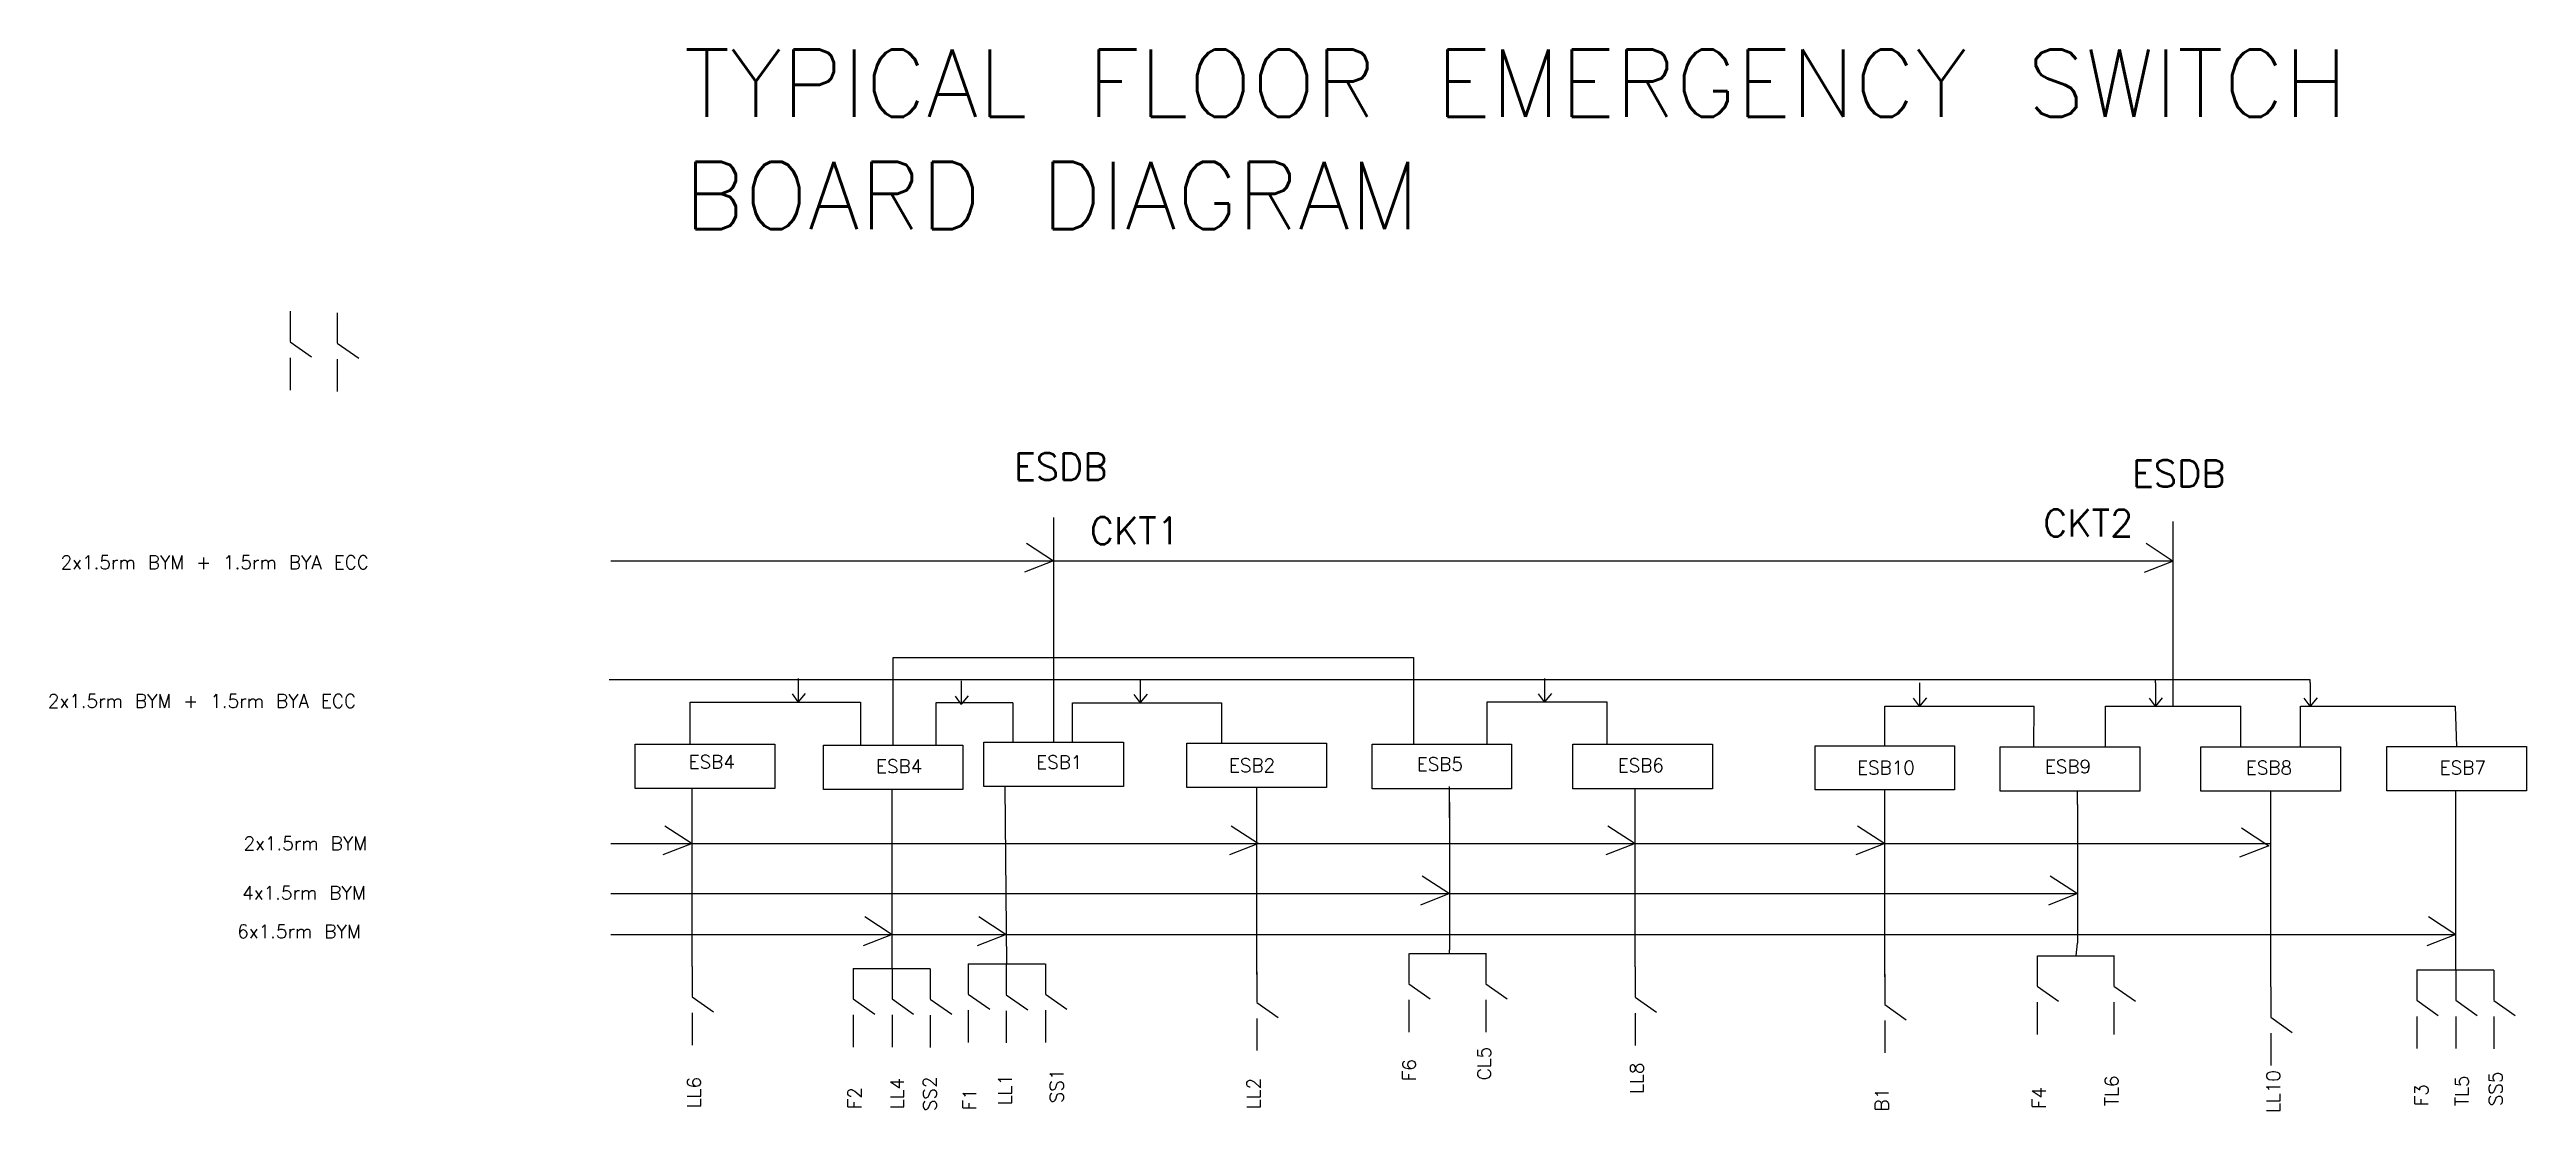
# Model space of a CAD drawing. Header units: inches. Extents: x -263 to 402, y -25 to 54.
# Drawn here: x -32.4 to 151.5, y -25.1 to 53.8 of the extents above; entities that cross this region are included whole.
import ezdxf

# ---------------------------------------------------------------- set-up
doc = ezdxf.new("R2010")
doc.units = ezdxf.units.IN
doc.header["$MEASUREMENT"] = 0
doc.layers.add('Legend', color=50, linetype='Continuous')
doc.styles.get("Standard").update_dxf_attribs({"font": 'txt.shx', "bigfont": '@extfont2.shx'})

msp = doc.modelspace()

# ---------------------------------------------------------------- texts
at = {"insert": (14.69, 53.75), "char_height": 5, "attachment_point": 1}
msp.add_mtext_dynamic_manual_height_columns('TYPICAL FLOOR EMERGENCY SWITCH BOARD DIAGRAM', width=145.5, gutter_width=1, heights=[0], dxfattribs=at)
at = {"attachment_point": 1}
for s, insert, char_height, width in [('ESDB', (39.19, 23.75), 2, 3.4801), ('ESDB', (122.19, 23.25), 2, 3.4801), ('CKT1', (44.83, 19), 2, 3.4801), ('CKT2', (115.6, 19.57), 2, 3.4801), ('ESB4', (15.05, 1.33), 1, 5.3182), ('\\pxt1;ESB4', (28.96, 1), 1, 5.3182), ('ESB1', (40.85, 1.3), 1, 5.3182), ('ESB2', (55.16, 1.07), 1, 5.3182), ('ESB5', (69.1, 1.16), 1, 5.3182), ('ESB6', (84.02, 1.07), 1, 5.3182), ('ESB10', (101.79, 0.9), 1, 5.3182), ('ESB9', (115.73, 0.98), 1, 5.3182), ('ESB8', (130.65, 0.9), 1, 5.3182), ('ESB7', (145.04, 0.9), 1, 5.3182)]:
    msp.add_mtext(s, dxfattribs=dict(at, insert=insert, char_height=char_height, width=width))
at = {"char_height": 1, "attachment_point": 1, "rotation": 90}
for s, insert in [('F6', (68.04, -22.89)), ('CL5', (73.61, -22.83)), ('LL8', (84.94, -23.83)), ('LL6', (14.95, -24.9)), ('F2', (26.87, -24.97)), ('LL4', (30.03, -24.97)), ('SS2', (32.45, -25.12)), ('F1', (35.4, -25.05)), ('LL1', (38.04, -24.68)), ('SS1', (41.87, -24.53)), ('LL2', (56.5, -24.97)), ('B1', (103.13, -25.14)), ('F4', (114.8, -24.95)), ('TL6', (120.19, -24.75)), ('LL10', (132.19, -25.25)), ('F3', (143.19, -24.75)), ('TL5', (146.19, -24.75)), ('SS5', (148.69, -24.75))]:
    msp.add_mtext_dynamic_manual_height_columns(s, width=1, gutter_width=1, heights=[0], dxfattribs=dict(at, insert=insert))
at = {"layer": 'Legend', "char_height": 1, "attachment_point": 1}
for s, insert in [('2x1.5rm BYM + 1.5rm BYA ECC', (-31.57, 16.15)), ('2x1.5rm BYM + 1.5rm BYA ECC', (-32.52, 5.85)), ('2x1.5rm BYM', (-17.99, -4.73)), ('4x1.5rm BYM', (-18.09, -8.4)), ('6x1.5rm BYM', (-18.46, -11.27))]:
    msp.add_mtext_dynamic_manual_height_columns(s, width=28.0373, gutter_width=1, heights=[0], dxfattribs=dict(at, insert=insert))

# ---------------------------------------------------------------- blocks, each defined once
blk = doc.blocks.new('K')
for p, q in [((0, -2.22), (0, -4.46)), ((0, -4.48), (1.59, -5.6)), ((0, -5.67), (0, -8.07))]:
    blk.add_line(p, q)
blk = doc.blocks.new('Arrow')
for p, q in [((0, 0), (-2.16, -0.85)), ((-2.02, 1.32), (0, 0))]:
    blk.add_line(p, q)

# ---------------------------------------------------------------- linework, layer by layer
for p, q in [((42.15, 2.28), (42.15, 18.99)), ((125.26, 4.96), (125.26, 18.68)), ((30.23, 2.06), (30.23, 8.57)), ((30.23, 8.57), (68.87, 8.57)), ((68.87, 8.57), (68.87, 2.13)), ((15.17, 2.2), (15.17, 5.27)), ((15.17, 5.27), (18.93, 5.27)), ((18.93, 5.27), (27.82, 5.27)), ((18.93, 5.27), (27.82, 5.27)), ((27.82, 5.27), (27.82, 2.12)), ((39.12, 5.22), (33.4, 5.22)), ((33.4, 5.22), (33.4, 2.06)), ((39.12, 5.22), (39.12, 2.28)), ((43.54, 2.28), (43.54, 5.22)), ((43.54, 5.22), (54.6, 5.22)), ((44.3, 5.22), (53.19, 5.22)), ((54.6, 5.22), (54.6, 2.21)), ((74.33, 2.13), (74.33, 5.28)), ((74.33, 5.28), (83.22, 5.28)), ((74.33, 5.28), (83.22, 5.28)), ((83.22, 5.28), (83.22, 2.13)), ((103.85, 2.03), (103.85, 4.96)), ((103.85, 4.96), (114.94, 4.96)), ((114.92, 1.95), (114.94, 4.96)), ((120.23, 4.96), (130.29, 4.96)), ((120.23, 1.95), (120.23, 4.96)), ((130.29, 1.95), (130.29, 4.96)), ((134.7, 4.96), (146.19, 4.96)), ((134.7, 1.95), (134.7, 4.96)), ((146.19, 4.96), (146.3, 1.97)), ((146.3, 1.97), (146.3, 1.97)), ((15.3, -14.37), (15.3, -1.16)), ((30.16, -1.33), (30.16, -1.23)), ((30.16, -14.53), (30.16, -1.33)), ((30.16, -1.33), (30.16, -1.33)), ((38.52, -1.01), (38.64, -14.21)), ((57.22, -12.56), (57.22, -1.09)), ((71.53, -3.32), (71.53, -1)), ((85.31, -14.4), (85.31, -1.2)), ((103.85, -12.73), (103.85, -1.26)), ((118.16, -2.34), (118.16, -1.34)), ((132.5, -15.89), (132.5, -1.34)), ((146.24, -1.42), (146.24, -1.33)), ((146.24, -14.63), (146.24, -1.42)), ((146.24, -1.42), (146.24, -1.42)), ((71.53, -2.16), (71.53, -12.47)), ((71.53, -2.16), (71.53, -12.47)), ((118.16, -2.34), (118.16, -12.65)), ((118.16, -2.34), (118.16, -12.65)), ((57.22, -14.98), (57.22, -12.56)), ((71.53, -12.47), (71.53, -13.15)), ((103.85, -15.15), (103.85, -12.73)), ((118.05, -13.58), (118.16, -12.65)), ((27.27, -14.53), (32.98, -14.53)), ((35.81, -14.17), (41.52, -14.17)), ((68.56, -13.4), (74.27, -13.4)), ((71.53, -13.4), (71.53, -13.15)), ((115.19, -13.58), (120.9, -13.58)), ((143.34, -14.63), (149.06, -14.63))]:
    msp.add_line(p, q)
at = {"color": 2}
for p, q in [((125.26, 15.75), (9.28, 15.75)), ((135.43, 6.92), (9.14, 6.92)), ((23.19, 5.28), (22.75, 5.88)), ((23.19, 7.02), (23.19, 5.27)), ((23.7, 5.9), (23.19, 5.28)), ((35.29, 5.11), (34.85, 5.71)), ((35.29, 6.85), (35.29, 5.1)), ((35.8, 5.73), (35.29, 5.11)), ((48.57, 5.23), (48.13, 5.83)), ((48.57, 6.97), (48.57, 5.22)), ((49.08, 5.85), (48.57, 5.23)), ((78.59, 5.29), (78.15, 5.89)), ((78.59, 7.03), (78.59, 5.28)), ((79.1, 5.91), (78.59, 5.29)), ((106.42, 4.97), (105.98, 5.57)), ((106.42, 6.71), (106.42, 4.96)), ((106.94, 5.59), (106.42, 4.97)), ((123.94, 4.97), (123.5, 5.57)), ((123.94, 6.71), (123.94, 4.96)), ((124.45, 5.59), (123.94, 4.97)), ((135.43, 4.97), (134.99, 5.57)), ((135.43, 6.71), (135.43, 4.96)), ((135.95, 5.59), (135.43, 4.97)), ((9.28, -8.95), (118.16, -8.95)), ((9.28, -11.99), (146.24, -11.99))]:
    msp.add_line(p, q, dxfattribs=at)
at = {"color": 40, "true_color": 0xf8d731}
for p, q in [((123.94, 6.71), (123.94, 6.92)), ((135.43, 6.71), (135.43, 6.92))]:
    msp.add_line(p, q, dxfattribs=at)
for points in [[(11.07, 2.14), (21.44, 2.14), (21.44, -1.15), (11.07, -1.15)], [(25.05, 2.06), (35.41, 2.06), (35.41, -1.23), (25.05, -1.23)], [(36.96, 2.28), (47.33, 2.28), (47.33, -1.01), (36.96, -1.01)], [(52.04, 2.21), (62.4, 2.21), (62.4, -1.09), (52.04, -1.09)], [(65.78, 2.13), (76.14, 2.13), (76.14, -1.17), (65.78, -1.17)], [(80.69, 2.13), (91.05, 2.13), (91.05, -1.17), (80.69, -1.17)], [(98.67, 2.03), (109.03, 2.03), (109.03, -1.26), (98.67, -1.26)], [(112.41, 1.95), (122.77, 1.95), (122.77, -1.34), (112.41, -1.34)], [(127.32, 1.95), (137.68, 1.95), (137.68, -1.34), (127.32, -1.34)], [(141.12, 1.97), (151.48, 1.97), (151.48, -1.33), (141.12, -1.33)]]:
    msp.add_lwpolyline(points, close=True)
at = {"layer": 'Legend', "color": 2}
msp.add_line((9.28, -5.24), (132.5, -5.24), dxfattribs=at)

# ---------------------------------------------------------------- block references
for p in [(-14.54, 36.52), (-11.03, 36.41), (15.3, -12.15), (27.27, -12.31), (30.16, -12.31), (32.99, -12.32), (35.81, -11.95), (38.63, -11.99), (41.53, -11.95), (68.52, -11.18), (74.23, -11.19), (85.31, -12.18), (115.15, -11.36), (120.86, -11.36), (143.34, -12.41), (146.24, -12.41), (149.06, -12.42), (57.22, -12.56), (103.85, -12.73), (132.5, -13.67)]:
    msp.add_blockref('K', p)
at = {"color": 6}
for p in [(42.14, 15.76), (125.26, 15.75), (15.3, -5.24), (57.35, -5.24), (85.31, -5.24), (103.85, -5.24), (132.35, -5.4), (71.53, -8.96), (118.15, -8.96), (30.16, -11.99), (38.62, -11.99), (146.24, -11.99)]:
    msp.add_blockref('Arrow', p, dxfattribs=at)

msp.set_redraw_order([(e.dxf.handle, doc.entitydb.next_handle()) for e in msp.query("TEXT MTEXT ATTDEF DIMENSION ARC_DIMENSION")])  # texts and dimensions are drawn at this point

doc.saveas('drawing.dxf')
